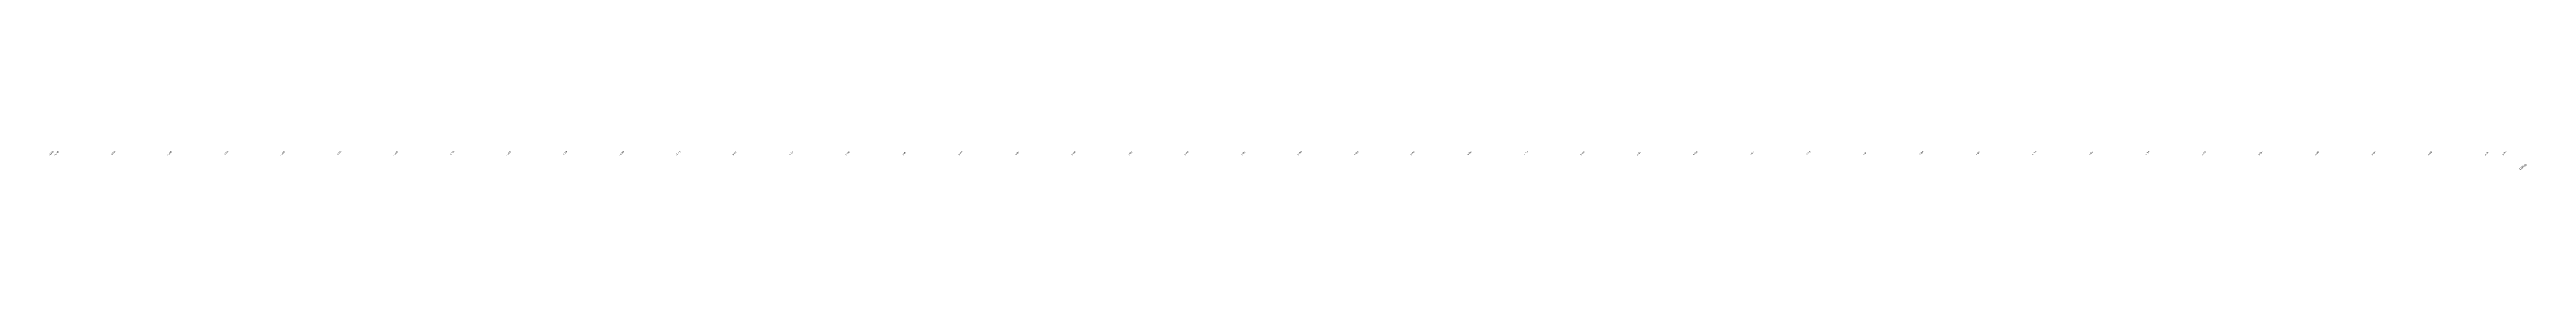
# Model space of a CAD drawing. Header units: metres. Extents: x 286386 to 287779, y 2079267 to 2080589.
# Drawn here: x 286458 to 287334, y 2080214 to 2080221 of the extents above; entities that cross this region are included whole.
import ezdxf
from ezdxf.enums import TextEntityAlignment as Align

# ---------------------------------------------------------------- set-up
doc = ezdxf.new("R2010")
doc.units = ezdxf.units.M
doc.header["$MEASUREMENT"] = 0
doc.layers.add('ESContAnn', color=231, linetype='Continuous')
doc.layers.add('ESElevation', color=150, linetype='Continuous')

msp = doc.modelspace()

# ---------------------------------------------------------------- texts
at = {"layer": 'ESContAnn'}
msp.add_text('4.0000', height=0.75, rotation=35.67641, dxfattribs=at).set_placement((287332.81, 2080215.09), align=Align.MIDDLE_CENTER)
at = {"layer": 'ESElevation'}
for s, p in [('-1.500', (286458.17, 2080220)), ('-1.500', (286460, 2080220)), ('-1.500', (286480, 2080220)), ('-1.500', (286500, 2080220)), ('-1.500', (286520, 2080220)), ('-1.500', (286540, 2080220)), ('-1.500', (286560, 2080220)), ('-1.500', (286580, 2080220)), ('-1.500', (286600, 2080220)), ('-1.500', (286620, 2080220)), ('-1.492', (286640, 2080220)), ('-1.323', (286660, 2080220)), ('-0.341', (286680, 2080220)), ('0.027', (286700, 2080220)), ('0.319', (286720, 2080220)), ('1.338', (286740, 2080220)), ('2.595', (286760, 2080220)), ('3.826', (286780, 2080220)), ('4.825', (286800, 2080220)), ('5.045', (286820, 2080220)), ('5.055', (286840, 2080220)), ('5.075', (286860, 2080220)), ('5.433', (286880, 2080220)), ('5.993', (286900, 2080220)), ('6.565', (286920, 2080220)), ('5.715', (286940, 2080220)), ('4.788', (286960, 2080220)), ('4.278', (286980, 2080220)), ('5.128', (287000, 2080220)), ('5.985', (287020, 2080220)), ('6.816', (287040, 2080220)), ('7.079', (287060, 2080220)), ('7.325', (287080, 2080220)), ('7.500', (287100, 2080220)), ('7.463', (287120, 2080220)), ('7.036', (287140, 2080220)), ('6.220', (287160, 2080220)), ('4.923', (287180, 2080220)), ('4.203', (287200, 2080220)), ('3.775', (287220, 2080220)), ('3.556', (287240, 2080220)), ('3.500', (287260, 2080220)), ('3.500', (287280, 2080220)), ('3.539', (287300, 2080220)), ('3.725', (287320, 2080220)), ('3.814', (287326.34, 2080220))]:
    msp.add_text(s, height=0.5, rotation=45, dxfattribs=at).set_placement(p, align=Align.MIDDLE_CENTER)

doc.saveas('drawing.dxf')
